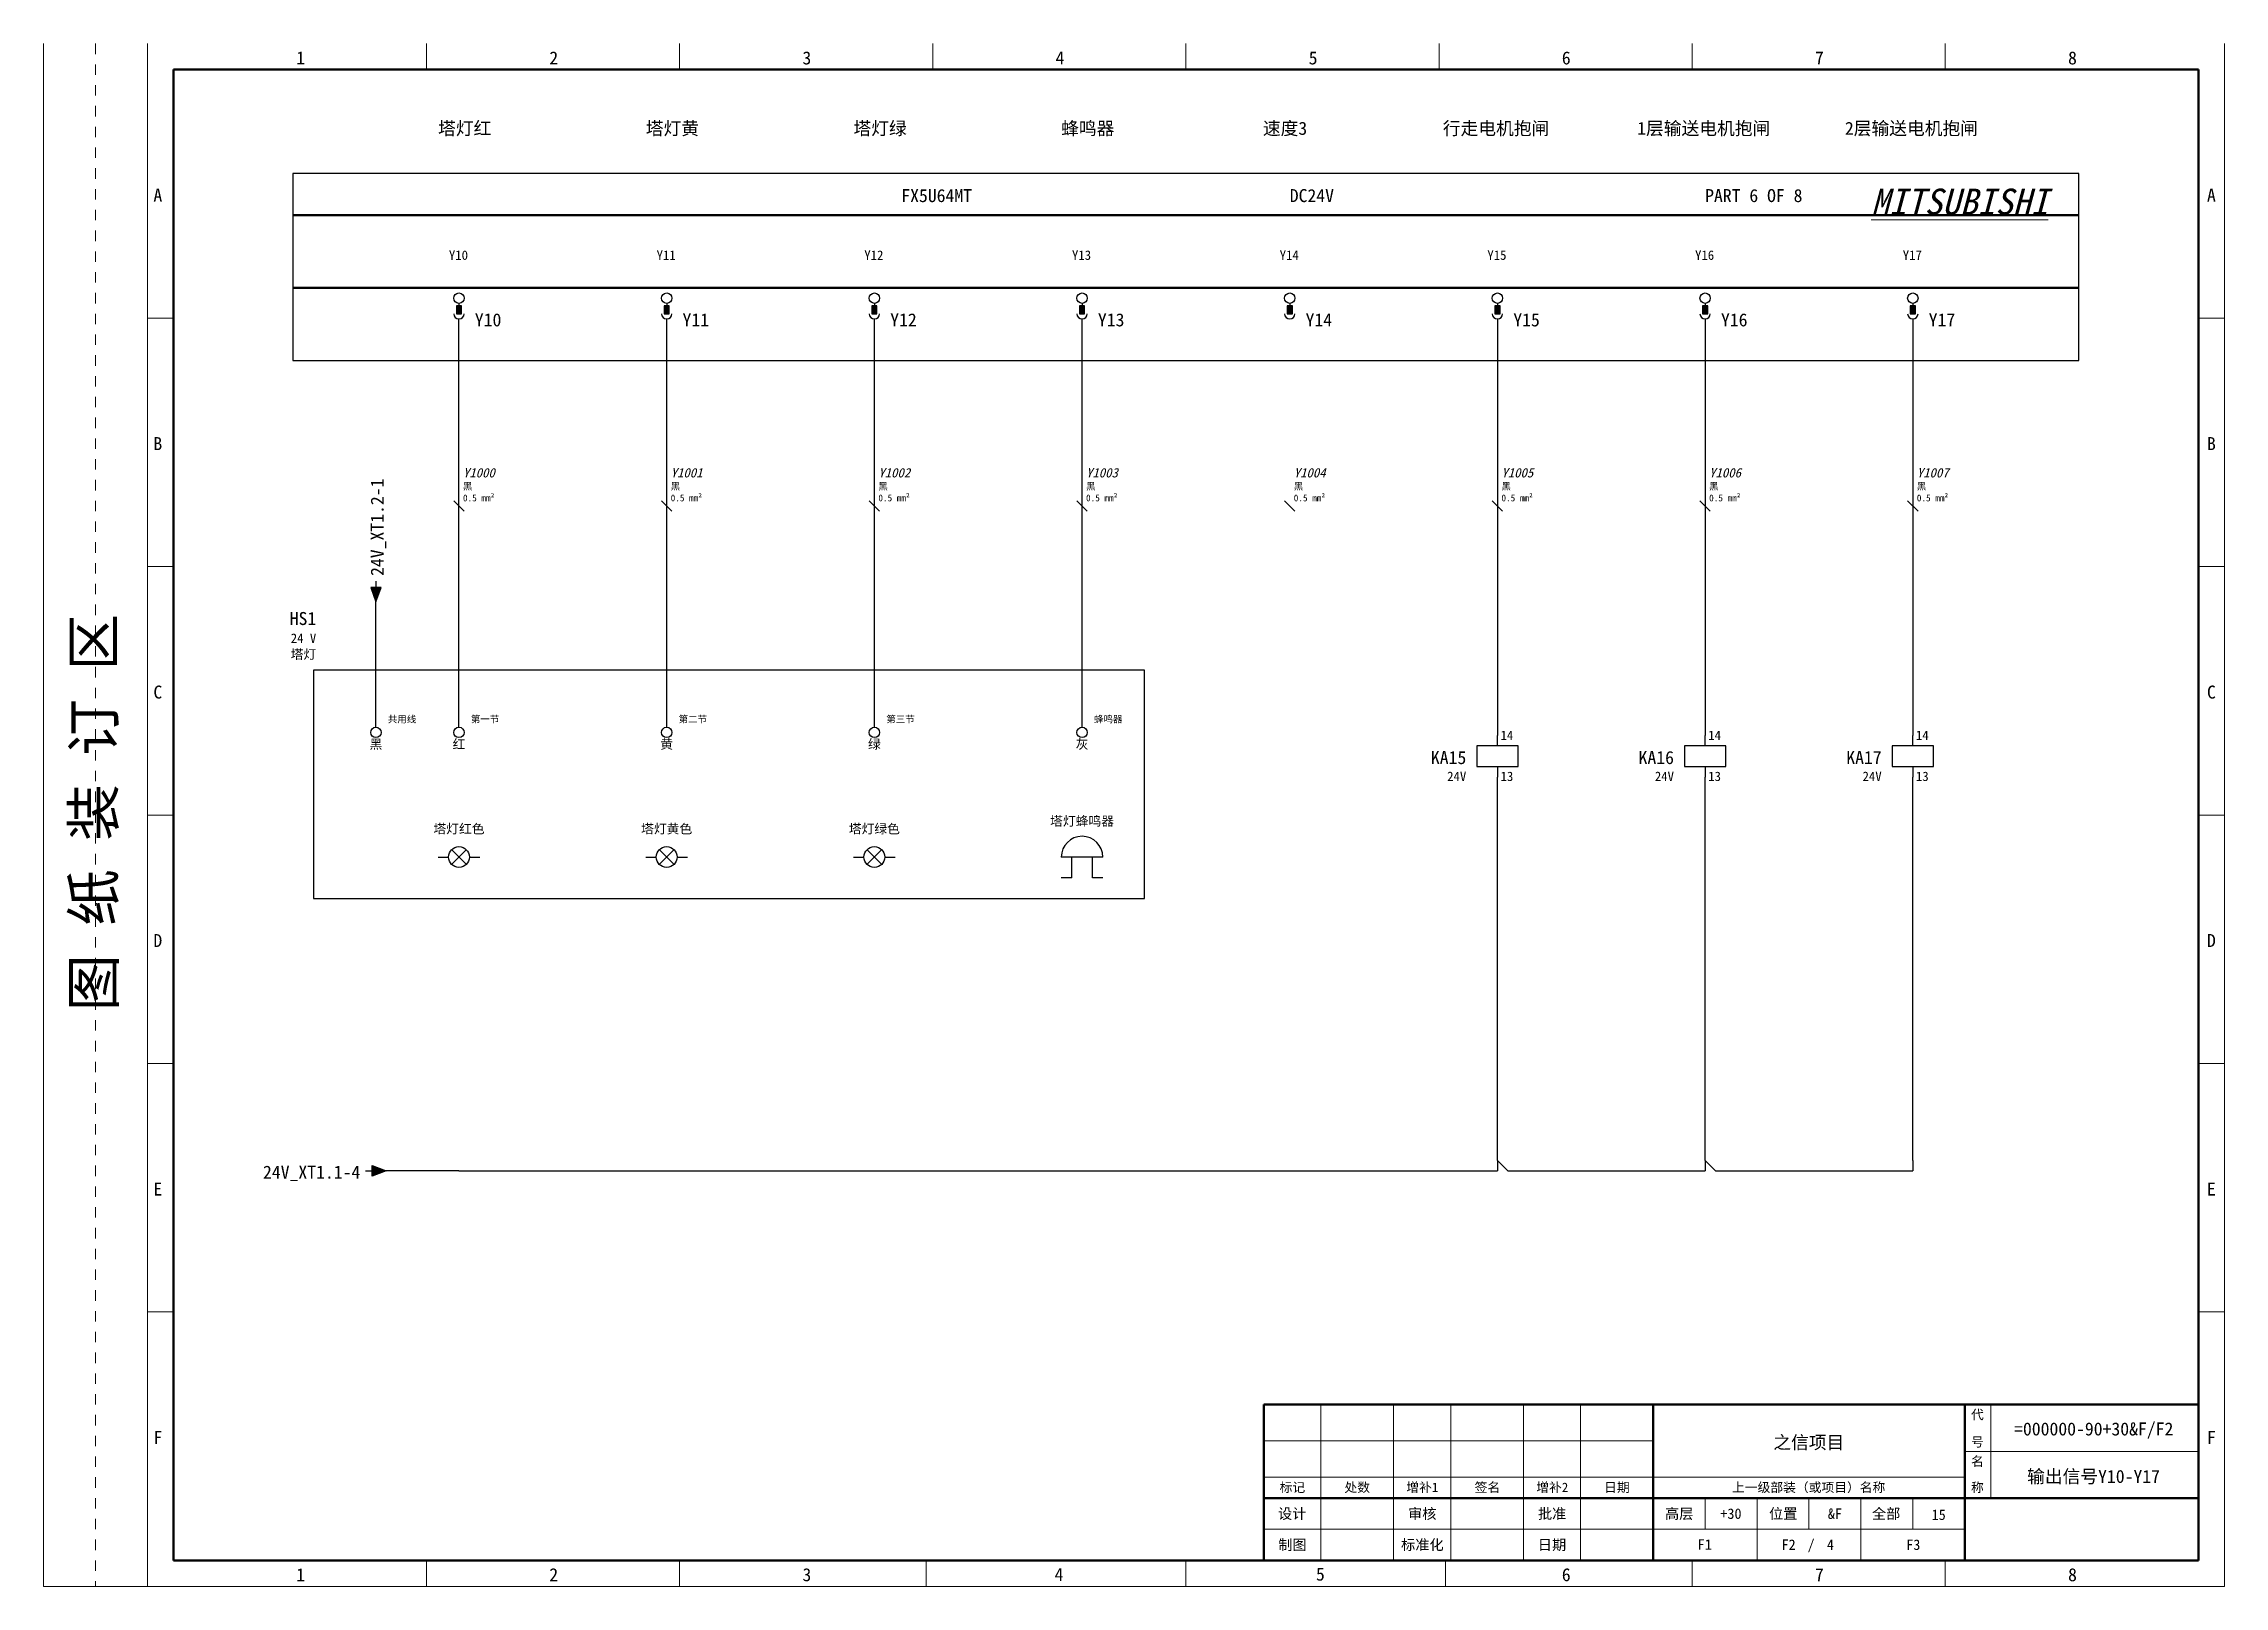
# Model space of a CAD drawing. Header units: millimetres. Extents: x -274 to 12554, y 2463 to 2760.
# Drawn here: x 4612.7 to 5032.7, y 2463.4 to 2760.4 of the extents above; entities that cross this region are included whole.
import ezdxf
from ezdxf.enums import TextEntityAlignment as Align

# ---------------------------------------------------------------- set-up
doc = ezdxf.new("R2010")
doc.units = ezdxf.units.MM
doc.linetypes.add('EPL_DASH', pattern=[1, 0.5, -0.5])
for name, color, linetype, lineweight in [('EPLAN100', 7, 'Continuous', 5), ('EPLAN108', 5, 'Continuous', 5), ('EPLAN201', 73, 'Continuous', 35), ('EPLAN300', 5, 'Continuous', 5), ('EPLAN302', 5, 'Continuous', 25), ('EPLAN303', 6, 'Continuous', 25), ('EPLAN305', 5, 'Continuous', 25), ('EPLAN306', 6, 'Continuous', 25), ('EPLAN311', 1, 'Continuous', 25), ('EPLAN312', 1, 'Continuous', 25), ('EPLAN400', 5, 'Continuous', 35), ('EPLAN403', 5, 'Continuous', 35), ('EPLAN405', 1, 'Continuous', 25), ('EPLAN420', 7, 'Continuous', 35), ('EPLAN421', 5, 'Continuous', 35), ('EPLAN426', 251, 'Continuous', 35), ('EPLAN429', 251, 'Continuous', 35), ('EPLAN451', 73, 'Continuous', 35), ('EPLAN452', 73, 'Continuous', 35), ('EPLAN453', 73, 'Continuous', 35), ('EPLAN500', 7, 'Continuous', 35), ('EPLAN501', 7, 'Continuous', 35)]:
    doc.layers.add(name, color=color, linetype=linetype, lineweight=lineweight)
doc.styles.add('宋体', font='')
doc.styles.add('宋体_I', font='')
doc.styles.get('宋体').set_extended_font_data('宋体')
doc.styles.get('宋体_I').set_extended_font_data('宋体', italic=True)

msp = doc.modelspace()

# ---------------------------------------------------------------- texts
at = {"layer": 'EPLAN108', "color": 5, "style": '宋体'}
msp.add_text('FX5U64MT', height=2.505, dxfattribs=at).set_placement((4784.69, 2731.13), align=Align.MIDDLE_CENTER)
for s, p in [('DC24V', (4852.69, 2731.13)), ('PART 6 OF 8', (4932.69, 2731.13))]:
    msp.add_text(s, height=2.505, dxfattribs=at).set_placement(p, align=Align.MIDDLE_LEFT)
at = {"layer": 'EPLAN108', "color": 5, "insert": (4964.69, 2727.38), "char_height": 5.01, "attachment_point": 7, "style": '宋体_I'}
msp.add_mtext('\\LMITSUBISHI\\l', dxfattribs=at)
at = {"layer": 'EPLAN201', "color": 4, "style": '宋体'}
msp.add_text('图 纸 装 订 区', height=8.016, rotation=90, dxfattribs=at).set_placement((4618.29, 2612.38), align=Align.TOP_CENTER)
for s, height, p in [('代', 1.8, (4985.13, 2496.46)), ('号', 1.8, (4985.13, 2491.2)), ('名', 1.8, (4985.13, 2487.46)), ('标记', 1.804, (4853.2, 2482.45)), ('处数', 1.804, (4865.69, 2482.45)), ('增补1', 1.804, (4878.22, 2482.45)), ('签名', 1.804, (4890.75, 2482.45)), ('增补2', 1.804, (4903.25, 2482.45)), ('日期', 1.804, (4915.71, 2482.45)), ('上一级部装（或项目）名称', 1.8036, (4952.63, 2482.45)), ('称', 1.8, (4985.13, 2482.44)), ('设计', 2.004, (4853.16, 2477.38)), ('审核', 2.004, (4878.21, 2477.38)), ('批准', 2.004, (4903.22, 2477.38)), ('高层', 2.004, (4927.7, 2477.38)), ('位置', 2.004, (4947.72, 2477.38)), ('全部', 2.004, (4967.55, 2477.38)), ('制图', 2.004, (4853.21, 2471.39)), ('标准化', 2.004, (4878.23, 2471.39)), ('日期', 2.004, (4903.2, 2471.39)), ('/', 2, (4953.1, 2471.41))]:
    msp.add_text(s, height=height, dxfattribs=at).set_placement(p, align=Align.MIDDLE_CENTER)
at = {"layer": 'EPLAN400', "color": 5, "style": '宋体'}
msp.add_text('HS1', height=2.505, dxfattribs=at).set_placement((4665.2, 2650.96), align=Align.TOP_RIGHT)
for s, p in [('KA15', (4886.69, 2622.94)), ('KA16', (4926.69, 2622.94)), ('KA17', (4966.69, 2622.94))]:
    msp.add_text(s, height=2.505, dxfattribs=at).set_placement(p, align=Align.MIDDLE_RIGHT)
at = {"layer": 'EPLAN403', "color": 5, "style": '宋体'}
msp.add_text('24V_XT1.2-1', height=2.505, rotation=90, dxfattribs=at).set_placement((4676.94, 2657.91), align=Align.MIDDLE_LEFT)
msp.add_text('24V_XT1.1-4', height=2.505, dxfattribs=at).set_placement((4673.69, 2543.13), align=Align.MIDDLE_RIGHT)
at = {"layer": 'EPLAN405', "color": 1, "style": '宋体'}
for s, height, p in [('黑', 1.3, (4693.46, 2674.11)), ('黑', 1.3, (4733.46, 2674.11)), ('黑', 1.3, (4773.46, 2674.11)), ('黑', 1.3, (4813.46, 2674.11)), ('黑', 1.3, (4853.46, 2674.11)), ('黑', 1.3, (4893.46, 2674.11)), ('黑', 1.3, (4933.46, 2674.11)), ('黑', 1.3, (4973.46, 2674.11)), ('0.5 mm²', 1.303, (4693.46, 2671.88)), ('0.5 mm²', 1.303, (4733.46, 2671.88)), ('0.5 mm²', 1.303, (4773.46, 2671.88)), ('0.5 mm²', 1.303, (4813.46, 2671.88)), ('0.5 mm²', 1.303, (4853.46, 2671.88)), ('0.5 mm²', 1.303, (4893.46, 2671.88)), ('0.5 mm²', 1.303, (4933.46, 2671.88)), ('0.5 mm²', 1.303, (4973.46, 2671.88))]:
    msp.add_text(s, height=height, dxfattribs=at).set_placement(p, align=Align.BOTTOM_LEFT)
at = {"layer": 'EPLAN405', "color": 2, "style": '宋体_I'}
for s, p in [('Y1000', (4693.46, 2676.33)), ('Y1001', (4733.46, 2676.33)), ('Y1002', (4773.46, 2676.33)), ('Y1003', (4813.46, 2676.33)), ('Y1004', (4853.46, 2676.33)), ('Y1005', (4893.46, 2676.33)), ('Y1006', (4933.46, 2676.33)), ('Y1007', (4973.46, 2676.33))]:
    msp.add_text(s, height=1.804, dxfattribs=at).set_placement(p, align=Align.BOTTOM_LEFT)
at = {"layer": 'EPLAN420', "color": 0, "style": '宋体'}
for s, p in [('黑', (4676.69, 2626.43)), ('红', (4692.69, 2626.43)), ('黄', (4732.69, 2626.43)), ('绿', (4772.69, 2626.43)), ('灰', (4812.69, 2626.43))]:
    msp.add_text(s, height=1.8, dxfattribs=at).set_placement(p, align=Align.TOP_CENTER)
for p in [(4893.29, 2625.79), (4933.29, 2625.79), (4973.29, 2625.79)]:
    msp.add_text('14', height=1.804, dxfattribs=at).set_placement(p, align=Align.BOTTOM_LEFT)
for p in [(4893.29, 2620.23), (4933.29, 2620.23), (4973.29, 2620.23)]:
    msp.add_text('13', height=1.804, dxfattribs=at).set_placement(p, align=Align.TOP_LEFT)
at = {"layer": 'EPLAN421', "color": 5, "style": '宋体'}
for s, height, p in [('Y10', 2.505, (4695.74, 2705.2)), ('Y11', 2.505, (4735.74, 2705.2)), ('Y12', 2.505, (4775.74, 2705.2)), ('Y13', 2.505, (4815.74, 2705.2)), ('Y14', 2.505, (4855.74, 2705.2)), ('Y15', 2.505, (4895.74, 2705.2)), ('Y16', 2.505, (4935.74, 2705.2)), ('Y17', 2.505, (4975.74, 2705.2)), ('共用线', 1.303, (4678.99, 2629.29)), ('第一节', 1.303, (4694.99, 2629.29)), ('第二节', 1.303, (4734.99, 2629.29)), ('第三节', 1.303, (4774.99, 2629.29)), ('蜂鸣器', 1.303, (4814.99, 2629.29))]:
    msp.add_text(s, height=height, dxfattribs=at).set_placement(p, align=Align.BOTTOM_LEFT)
at = {"layer": 'EPLAN426', "color": 251, "style": '宋体'}
for s, p in [('Y10', (4692.59, 2718.22)), ('Y11', (4732.59, 2718.22)), ('Y12', (4772.59, 2718.22)), ('Y13', (4812.59, 2718.22)), ('Y14', (4852.59, 2718.22)), ('Y15', (4892.59, 2718.22)), ('Y16', (4932.59, 2718.22)), ('Y17', (4972.59, 2718.22))]:
    msp.add_text(s, height=1.804, dxfattribs=at).set_placement(p, align=Align.BOTTOM_CENTER)
at = {"layer": 'EPLAN429', "color": 6, "style": '宋体'}
for s, p in [('塔灯红', (4693.79, 2744.08)), ('塔灯黄', (4733.79, 2744.08)), ('塔灯绿', (4773.79, 2744.08)), ('蜂鸣器', (4813.79, 2744.08)), ('速度3', (4851.78, 2744.08)), ('行走电机抱闸', (4892.42, 2744.08)), ('1层输送电机抱闸', (4932.42, 2744.08)), ('2层输送电机抱闸', (4972.42, 2744.08))]:
    msp.add_text(s, height=2.505, dxfattribs=at).set_placement(p, align=Align.MIDDLE_CENTER)
at = {"layer": 'EPLAN451', "color": 4, "style": '宋体'}
msp.add_text('之信项目', height=2.505, dxfattribs=at).set_placement((4952.66, 2491.1), align=Align.MIDDLE_CENTER)
at = {"layer": 'EPLAN452', "color": 4, "style": '宋体'}
for s, height, p in [('=000000-90+30&F/F2', 2.505, (5007.53, 2493.69)), ('输出信号Y10-Y17', 2.505, (5007.5, 2484.55)), ('+30', 2.004, (4937.66, 2477.38)), ('&F', 2.004, (4957.68, 2477.38)), ('15', 2.004, (4977.67, 2477.18)), ('F1', 2.004, (4932.62, 2471.44)), ('F3', 2.004, (4972.78, 2471.4))]:
    msp.add_text(s, height=height, dxfattribs=at).set_placement(p, align=Align.MIDDLE_CENTER)
msp.add_text('F2', height=2.004, dxfattribs=at).set_placement((4950.13, 2471.41), align=Align.MIDDLE_RIGHT)
msp.add_text('4', height=2, dxfattribs=at).set_placement((4956.14, 2471.41), align=Align.MIDDLE_LEFT)
at = {"layer": 'EPLAN453', "color": 4, "style": '宋体'}
for s, p in [('1', (4662.19, 2757.63)), ('2', (4710.94, 2757.63)), ('3', (4759.69, 2757.63)), ('4', (4808.44, 2757.63)), ('5', (4857.19, 2757.63)), ('6', (4905.94, 2757.63)), ('7', (4954.69, 2757.63)), ('8', (5003.44, 2757.63)), ('A', (4634.69, 2731.22)), ('A', (5030.19, 2731.22)), ('B', (4634.69, 2683.38)), ('B', (5030.19, 2683.38)), ('C', (4634.69, 2635.55)), ('C', (5030.19, 2635.55)), ('D', (4634.69, 2587.72)), ('D', (5030.19, 2587.72)), ('E', (4634.69, 2539.88)), ('E', (5030.19, 2539.88)), ('F', (4634.69, 2492.05)), ('F', (5030.19, 2492.05)), ('1', (4662.19, 2465.63)), ('2', (4710.94, 2465.63)), ('3', (4759.69, 2465.63)), ('4', (4808.25, 2465.67)), ('5', (4858.59, 2465.74)), ('6', (4905.94, 2465.63)), ('7', (4954.69, 2465.63)), ('8', (5003.44, 2465.63))]:
    msp.add_text(s, height=2.5, dxfattribs=at).set_placement(p, align=Align.MIDDLE_CENTER)
at = {"layer": 'EPLAN500', "color": 0, "style": '宋体'}
msp.add_text('24 V', height=1.804, dxfattribs=at).set_placement((4665.2, 2646.82), align=Align.TOP_RIGHT)
for p in [(4886.69, 2619.33), (4926.69, 2619.33), (4966.69, 2619.33)]:
    msp.add_text('24V', height=1.804, dxfattribs=at).set_placement(p, align=Align.MIDDLE_RIGHT)
at = {"layer": 'EPLAN501', "color": 0, "style": '宋体'}
msp.add_text('塔灯', height=1.804, dxfattribs=at).set_placement((4665.2, 2643.74), align=Align.TOP_RIGHT)
for s, p in [('塔灯红色', (4692.69, 2607.79)), ('塔灯黄色', (4732.69, 2607.79)), ('塔灯绿色', (4772.69, 2607.79)), ('塔灯蜂鸣器', (4812.69, 2609.29))]:
    msp.add_text(s, height=1.804, dxfattribs=at).set_placement(p, align=Align.BOTTOM_CENTER)

# ---------------------------------------------------------------- hatches: boundary and pattern name
at = {"layer": 'EPLAN303', "linetype": 'Continuous', "lineweight": 25, "ltscale": 4}
for points in [[(4692.19, 2708.38), (4693.19, 2708.38), (4693.19, 2709.88), (4692.19, 2709.88)], [(4732.19, 2708.38), (4733.19, 2708.38), (4733.19, 2709.88), (4732.19, 2709.88)], [(4772.19, 2708.38), (4773.19, 2708.38), (4773.19, 2709.88), (4772.19, 2709.88)], [(4812.19, 2708.38), (4813.19, 2708.38), (4813.19, 2709.88), (4812.19, 2709.88)], [(4852.19, 2708.38), (4853.19, 2708.38), (4853.19, 2709.88), (4852.19, 2709.88)], [(4892.19, 2708.38), (4893.19, 2708.38), (4893.19, 2709.88), (4892.19, 2709.88)], [(4932.19, 2708.38), (4933.19, 2708.38), (4933.19, 2709.88), (4932.19, 2709.88)], [(4972.19, 2708.38), (4973.19, 2708.38), (4973.19, 2709.88), (4972.19, 2709.88)]]:
    msp.add_hatch(color=6, dxfattribs=at).paths.add_polyline_path(points, flags=0)
at = {"layer": 'EPLAN311', "linetype": 'Continuous', "lineweight": 25, "ltscale": 4}
for points in [[(4675.69, 2655.66), (4676.69, 2652.91), (4677.69, 2655.66)], [(4675.94, 2544.38), (4678.69, 2543.38), (4675.94, 2542.38)]]:
    msp.add_hatch(color=1, dxfattribs=at).paths.add_polyline_path(points, flags=0)

# ---------------------------------------------------------------- linework, layer by layer
at = {"layer": 'EPLAN100', "color": 6, "linetype": 'Continuous', "lineweight": 50, "ltscale": 4}
for p, q in [((4660.69, 2727.38), (5004.69, 2727.38)), ((4660.69, 2713.38), (5004.69, 2713.38))]:
    msp.add_line(p, q, dxfattribs=at)
at = {"layer": 'EPLAN201', "color": 4, "linetype": 'Continuous', "lineweight": 20, "ltscale": 12}
for p, q in [((4612.69, 2463.38), (4612.69, 2760.38)), ((4686.44, 2760.38), (4686.44, 2755.38)), ((4735.19, 2760.38), (4735.19, 2755.38)), ((4783.94, 2760.38), (4783.94, 2755.38)), ((4832.69, 2755.38), (4832.69, 2760.38)), ((4881.44, 2760.38), (4881.44, 2755.38)), ((4930.19, 2760.38), (4930.19, 2755.38)), ((4978.94, 2760.38), (4978.94, 2755.38)), ((5032.69, 2760.38), (5032.69, 2463.38)), ((4632.69, 2707.55), (4637.69, 2707.55)), ((5027.69, 2707.55), (5032.69, 2707.55)), ((4632.69, 2659.72), (4637.69, 2659.72)), ((5027.69, 2659.72), (5032.69, 2659.72)), ((4632.69, 2611.88), (4637.69, 2611.88)), ((5027.69, 2611.88), (5032.69, 2611.88)), ((4632.69, 2564.05), (4637.69, 2564.05)), ((5027.69, 2564.05), (5032.69, 2564.05)), ((4632.69, 2516.22), (4637.69, 2516.22)), ((5027.69, 2516.22), (5032.69, 2516.22)), ((4982.69, 2489.38), (5027.69, 2489.38)), ((4932.69, 2480.38), (4932.69, 2474.38)), ((4942.69, 2480.38), (4942.69, 2474.38)), ((4952.69, 2480.38), (4952.69, 2474.38)), ((4962.69, 2480.38), (4962.69, 2474.38)), ((4972.69, 2480.38), (4972.69, 2474.38)), ((4847.69, 2474.38), (4982.69, 2474.38)), ((4942.69, 2474.38), (4942.69, 2468.38)), ((4962.69, 2474.38), (4962.69, 2468.38)), ((4686.44, 2468.38), (4686.44, 2463.38)), ((4735.19, 2468.38), (4735.19, 2463.38)), ((4782.69, 2463.38), (4782.69, 2468.38)), ((4832.69, 2468.38), (4832.69, 2463.38)), ((4882.69, 2463.38), (4882.69, 2468.38)), ((4930.19, 2468.38), (4930.19, 2463.38)), ((4978.94, 2468.38), (4978.94, 2463.38)), ((5032.69, 2463.38), (4612.69, 2463.38))]:
    msp.add_line(p, q, dxfattribs=at)
at = {"layer": 'EPLAN201', "color": 4, "linetype": 'EPL_DASH', "lineweight": 20, "ltscale": 4}
msp.add_line((4622.69, 2760.38), (4622.69, 2463.38), dxfattribs=at)
at = {"layer": 'EPLAN201', "color": 4, "linetype": 'Continuous', "lineweight": 20, "ltscale": 4}
for p, q in [((4632.69, 2463.38), (4632.69, 2760.38)), ((4858.69, 2468.38), (4858.69, 2498.38)), ((4872.69, 2468.38), (4872.69, 2498.38)), ((4883.69, 2468.38), (4883.69, 2498.38)), ((4897.69, 2468.38), (4897.69, 2498.38)), ((4908.66, 2468.45), (4908.66, 2498.45)), ((4987.69, 2480.38), (4987.69, 2498.38)), ((4847.69, 2491.38), (4922.69, 2491.38)), ((4847.69, 2484.38), (4982.69, 2484.38))]:
    msp.add_line(p, q, dxfattribs=at)
at = {"layer": 'EPLAN201', "color": 4, "linetype": 'Continuous', "lineweight": 50, "ltscale": 12}
for p, q in [((5027.69, 2755.38), (4637.69, 2755.38)), ((4847.69, 2468.38), (4847.69, 2498.38)), ((4922.69, 2468.38), (4922.69, 2498.38)), ((4982.69, 2468.38), (4982.69, 2498.38)), ((4847.69, 2480.38), (5027.69, 2480.38)), ((4637.69, 2468.38), (5027.69, 2468.38))]:
    msp.add_line(p, q, dxfattribs=at)
at = {"layer": 'EPLAN201', "color": 4, "linetype": 'Continuous', "lineweight": 50, "ltscale": 4}
for p, q in [((4637.69, 2755.38), (4637.69, 2468.38)), ((5027.69, 2755.38), (5027.69, 2468.38)), ((4847.69, 2498.38), (5027.69, 2498.38))]:
    msp.add_line(p, q, dxfattribs=at)
at = {"layer": 'EPLAN201', "color": 4, "linetype": 'Continuous', "lineweight": 15, "ltscale": 12}
for p, q in [((4832.69, 2468.38), (4832.69, 2463.38)), ((4782.69, 2463.38), (4882.69, 2463.38))]:
    msp.add_line(p, q, dxfattribs=at)
at = {"layer": 'EPLAN201', "color": 4, "linetype": 'Continuous', "lineweight": 35, "ltscale": 12}
msp.add_line((4847.69, 2468.38), (5027.69, 2468.38), dxfattribs=at)
at = {"layer": 'EPLAN300', "color": 5, "linetype": 'Continuous', "lineweight": 25}
for p, q in [((4892.69, 2625.19), (4892.69, 2627.19)), ((4932.69, 2625.19), (4932.69, 2627.19)), ((4972.69, 2625.19), (4972.69, 2627.19)), ((4892.69, 2621.19), (4892.69, 2619.19)), ((4932.69, 2621.19), (4932.69, 2619.19)), ((4972.69, 2621.19), (4972.69, 2619.19))]:
    msp.add_line(p, q, dxfattribs=at)
at = {"layer": 'EPLAN300', "color": 4, "linetype": 'Continuous', "lineweight": 25, "ltscale": 4}
for p, q in [((4694.09, 2605.19), (4691.29, 2602.39)), ((4691.29, 2605.19), (4694.09, 2602.39)), ((4734.09, 2605.19), (4731.29, 2602.39)), ((4731.29, 2605.19), (4734.09, 2602.39)), ((4774.09, 2605.19), (4771.29, 2602.39)), ((4771.29, 2605.19), (4774.09, 2602.39)), ((4688.69, 2603.79), (4690.69, 2603.79)), ((4694.69, 2603.79), (4696.69, 2603.79)), ((4728.69, 2603.79), (4730.69, 2603.79)), ((4734.69, 2603.79), (4736.69, 2603.79)), ((4768.69, 2603.79), (4770.69, 2603.79)), ((4774.69, 2603.79), (4776.69, 2603.79)), ((4816.69, 2603.79), (4808.69, 2603.79)), ((4810.69, 2599.79), (4810.69, 2603.79)), ((4814.69, 2599.79), (4814.69, 2603.79)), ((4810.69, 2599.79), (4808.69, 2599.79)), ((4816.69, 2599.79), (4814.69, 2599.79))]:
    msp.add_line(p, q, dxfattribs=at)
at = {"layer": 'EPLAN300', "color": 5, "linetype": 'Continuous', "lineweight": 25}
for points in [[(4888.69, 2621.19), (4896.69, 2621.19), (4896.69, 2625.19), (4888.69, 2625.19)], [(4928.69, 2621.19), (4936.69, 2621.19), (4936.69, 2625.19), (4928.69, 2625.19)], [(4968.69, 2621.19), (4976.69, 2621.19), (4976.69, 2625.19), (4968.69, 2625.19)]]:
    msp.add_lwpolyline(points, close=True, dxfattribs=at)
at = {"layer": 'EPLAN300', "color": 4, "linetype": 'Continuous', "lineweight": 25, "ltscale": 4}
for centre in [(4692.69, 2603.79), (4732.69, 2603.79), (4772.69, 2603.79)]:
    msp.add_circle(centre, 2, dxfattribs=at)
msp.add_arc((4812.69, 2603.79), 4, 0, 180, dxfattribs=at)
at = {"layer": 'EPLAN302', "color": 5, "linetype": 'Continuous', "lineweight": 25, "ltscale": 4}
for p, q in [((4676.69, 2628.79), (4676.69, 2631.79)), ((4692.69, 2628.79), (4692.69, 2631.79)), ((4732.69, 2628.79), (4732.69, 2631.79)), ((4772.69, 2628.79), (4772.69, 2631.79)), ((4812.69, 2628.79), (4812.69, 2631.79))]:
    msp.add_line(p, q, dxfattribs=at)
for centre in [(4676.69, 2627.79), (4692.69, 2627.79), (4732.69, 2627.79), (4772.69, 2627.79), (4812.69, 2627.79)]:
    msp.add_circle(centre, 1, dxfattribs=at)
at = {"layer": 'EPLAN303', "color": 6, "linetype": 'Continuous', "lineweight": 25, "ltscale": 4}
for p, q in [((4692.69, 2710.38), (4692.69, 2709.88)), ((4732.69, 2710.38), (4732.69, 2709.88)), ((4772.69, 2710.38), (4772.69, 2709.88)), ((4812.69, 2710.38), (4812.69, 2709.88)), ((4852.69, 2710.38), (4852.69, 2709.88)), ((4892.69, 2710.38), (4892.69, 2709.88)), ((4932.69, 2710.38), (4932.69, 2709.88)), ((4972.69, 2710.38), (4972.69, 2709.88))]:
    msp.add_line(p, q, dxfattribs=at)
for points in [[(4692.19, 2708.38), (4693.19, 2708.38), (4693.19, 2709.88), (4692.19, 2709.88)], [(4732.19, 2708.38), (4733.19, 2708.38), (4733.19, 2709.88), (4732.19, 2709.88)], [(4772.19, 2708.38), (4773.19, 2708.38), (4773.19, 2709.88), (4772.19, 2709.88)], [(4812.19, 2708.38), (4813.19, 2708.38), (4813.19, 2709.88), (4812.19, 2709.88)], [(4852.19, 2708.38), (4853.19, 2708.38), (4853.19, 2709.88), (4852.19, 2709.88)], [(4892.19, 2708.38), (4893.19, 2708.38), (4893.19, 2709.88), (4892.19, 2709.88)], [(4932.19, 2708.38), (4933.19, 2708.38), (4933.19, 2709.88), (4932.19, 2709.88)], [(4972.19, 2708.38), (4973.19, 2708.38), (4973.19, 2709.88), (4972.19, 2709.88)]]:
    msp.add_lwpolyline(points, close=True, dxfattribs=at)
for centre in [(4692.69, 2711.38), (4732.69, 2711.38), (4772.69, 2711.38), (4812.69, 2711.38), (4852.69, 2711.38), (4892.69, 2711.38), (4932.69, 2711.38), (4972.69, 2711.38)]:
    msp.add_circle(centre, 1, dxfattribs=at)
for centre in [(4692.69, 2708.38), (4732.69, 2708.38), (4772.69, 2708.38), (4812.69, 2708.38), (4852.69, 2708.38), (4892.69, 2708.38), (4932.69, 2708.38), (4972.69, 2708.38)]:
    msp.add_arc(centre, 1, 180, 0, dxfattribs=at)
at = {"layer": 'EPLAN305', "color": 5, "linetype": 'Continuous', "lineweight": 25, "ltscale": 4}
msp.add_lwpolyline([(4664.69, 2595.79), (4824.69, 2595.79), (4824.69, 2639.79), (4664.69, 2639.79)], close=True, dxfattribs=at)
at = {"layer": 'EPLAN306', "color": 6, "linetype": 'Continuous', "lineweight": 25, "ltscale": 4}
msp.add_lwpolyline([(4660.69, 2699.38), (5004.69, 2699.38), (5004.69, 2735.38), (4660.69, 2735.38)], close=True, dxfattribs=at)
at = {"layer": 'EPLAN311', "color": 1, "linetype": 'Continuous', "lineweight": 25, "ltscale": 4}
for p, q in [((4692.69, 2628.79), (4692.69, 2707.38)), ((4732.69, 2628.79), (4732.69, 2707.38)), ((4772.69, 2628.79), (4772.69, 2707.38)), ((4812.69, 2628.79), (4812.69, 2707.38)), ((4892.69, 2707.38), (4892.69, 2627.19)), ((4932.69, 2707.38), (4932.69, 2627.19)), ((4972.69, 2707.38), (4972.69, 2627.19)), ((4676.69, 2656.91), (4676.69, 2655.66)), ((4674.69, 2543.38), (4675.94, 2543.38))]:
    msp.add_line(p, q, dxfattribs=at)
at = {"layer": 'EPLAN311', "color": 24, "linetype": 'Continuous', "lineweight": 25, "ltscale": 4}
for p, q in [((4676.69, 2630.79), (4676.69, 2653.91)), ((4892.69, 2545.38), (4892.69, 2619.19)), ((4932.69, 2545.38), (4932.69, 2619.19)), ((4972.69, 2545.38), (4972.69, 2619.19)), ((4892.69, 2545.38), (4892.69, 2543.38)), ((4892.69, 2545.38), (4894.69, 2543.38)), ((4932.69, 2545.38), (4932.69, 2543.38)), ((4932.69, 2545.38), (4934.69, 2543.38)), ((4972.69, 2545.38), (4972.69, 2543.38)), ((4692.69, 2543.38), (4676.69, 2543.38)), ((4692.69, 2543.38), (4892.69, 2543.38)), ((4890.69, 2543.38), (4892.69, 2543.38)), ((4894.69, 2543.38), (4932.69, 2543.38)), ((4930.69, 2543.38), (4932.69, 2543.38)), ((4934.69, 2543.38), (4972.69, 2543.38)), ((4970.69, 2543.38), (4972.69, 2543.38))]:
    msp.add_line(p, q, dxfattribs=at)
at = {"layer": 'EPLAN311', "color": 1, "linetype": 'Continuous', "lineweight": 25, "ltscale": 4}
for points in [[(4675.69, 2655.66), (4676.69, 2652.91), (4677.69, 2655.66)], [(4675.94, 2544.38), (4678.69, 2543.38), (4675.94, 2542.38)]]:
    msp.add_lwpolyline(points, close=True, dxfattribs=at)
at = {"layer": 'EPLAN312', "color": 1, "linetype": 'Continuous', "lineweight": 25, "ltscale": 4}
for p, q in [((4691.69, 2672.38), (4693.69, 2670.38)), ((4731.69, 2672.38), (4733.69, 2670.38)), ((4771.69, 2672.38), (4773.69, 2670.38)), ((4811.69, 2672.38), (4813.69, 2670.38)), ((4851.69, 2672.38), (4853.69, 2670.38)), ((4891.69, 2672.38), (4893.69, 2670.38)), ((4931.69, 2672.38), (4933.69, 2670.38)), ((4971.69, 2672.38), (4973.69, 2670.38))]:
    msp.add_line(p, q, dxfattribs=at)

msp.set_redraw_order([(e.dxf.handle, doc.entitydb.next_handle()) for e in msp.query("TEXT MTEXT ATTDEF DIMENSION ARC_DIMENSION")])  # texts and dimensions are drawn at this point

doc.saveas('drawing.dxf')
